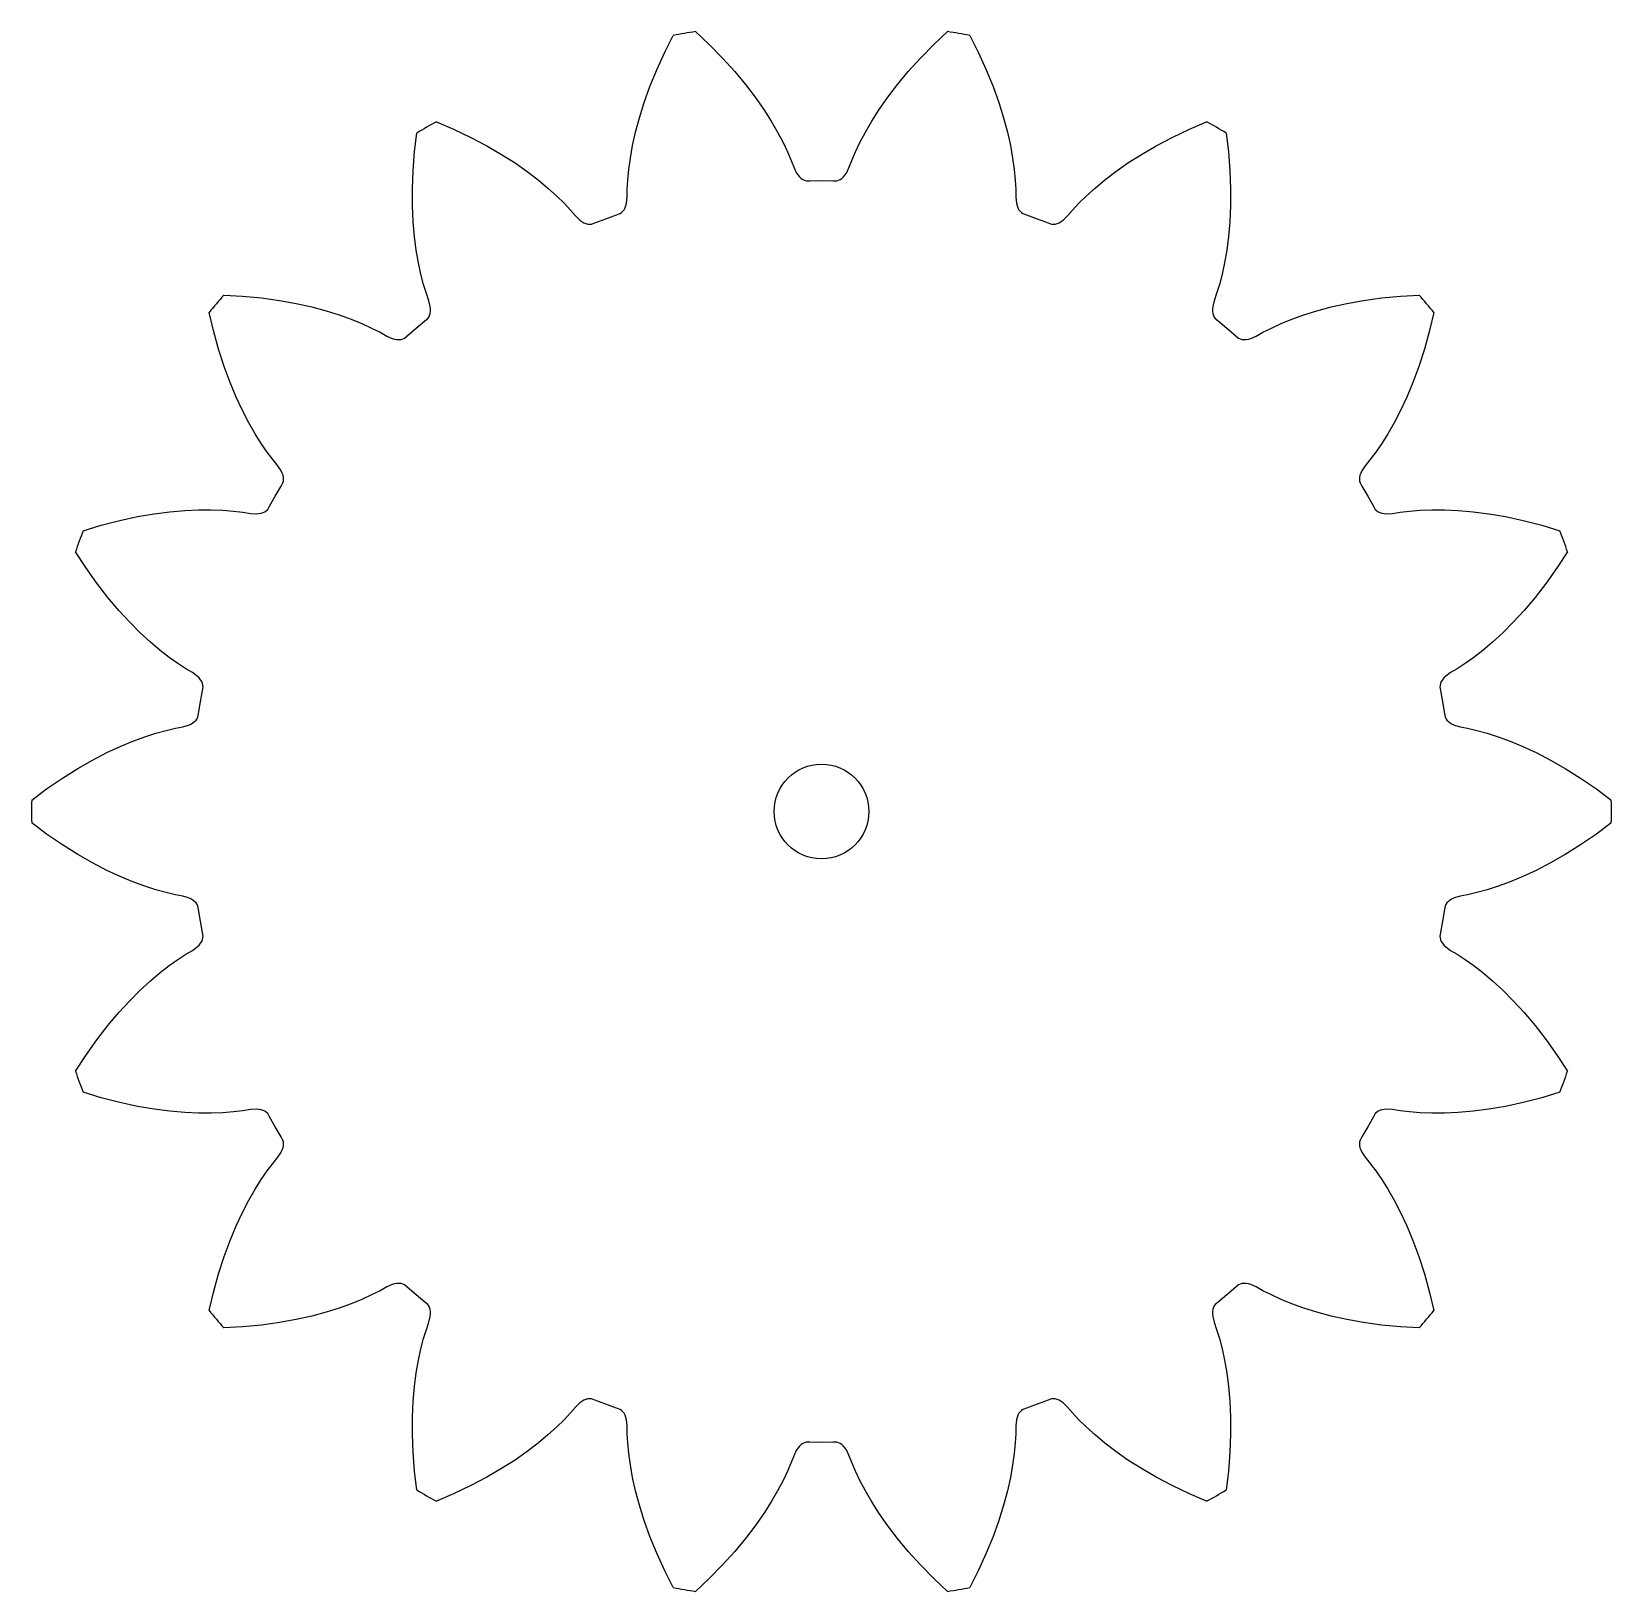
# Model space of a CAD drawing. Extents: x -33.3 to 33.3, y -32.9 to 32.9.
import ezdxf

# ---------------------------------------------------------------- set-up
doc = ezdxf.new("R2010")
doc.units = 0

msp = doc.modelspace()

# ---------------------------------------------------------------- linework, layer by layer
msp.add_circle((0, 0), 2)
msp.add_circle((0, 0), 2)
at = {"layer": 'layer0'}
for p, q in [((-6.617, 32.052), (-6.259, 32.757)), ((-5.322, 32.923), (-4.745, 32.382)), ((4.745, 32.382), (5.322, 32.923)), ((6.259, 32.757), (6.617, 32.052)), ((-6.954, 31.315), (-6.617, 32.052)), ((-4.745, 32.382), (-4.176, 31.804)), ((4.176, 31.804), (4.745, 32.382)), ((6.617, 32.052), (6.954, 31.315)), ((-4.176, 31.804), (-3.663, 31.238)), ((3.663, 31.238), (4.176, 31.804)), ((-7.242, 30.607), (-6.954, 31.315)), ((-3.663, 31.238), (-3.203, 30.685)), ((-3.203, 30.685), (-2.794, 30.15)), ((2.794, 30.15), (3.203, 30.685)), ((3.203, 30.685), (3.663, 31.238)), ((6.954, 31.315), (7.242, 30.607)), ((-7.485, 29.93), (-7.242, 30.607)), ((-2.794, 30.15), (-2.435, 29.636)), ((2.435, 29.636), (2.794, 30.15)), ((7.242, 30.607), (7.485, 29.93)), ((-7.686, 29.287), (-7.485, 29.93)), ((-2.435, 29.636), (-2.122, 29.146)), ((2.122, 29.146), (2.435, 29.636)), ((7.485, 29.93), (7.686, 29.287)), ((-16.261, 29.117), (-15.534, 28.806)), ((-15.534, 28.806), (-14.802, 28.458)), ((-7.975, 28.114), (-7.848, 28.681)), ((-7.848, 28.681), (-7.686, 29.287)), ((-2.122, 29.146), (-1.851, 28.681)), ((1.851, 28.681), (2.122, 29.146)), ((7.686, 29.287), (7.848, 28.681)), ((7.848, 28.681), (7.975, 28.114)), ((14.802, 28.458), (15.534, 28.806)), ((15.534, 28.806), (16.261, 29.117)), ((-17.18, 27.856), (-17.085, 28.641)), ((-14.802, 28.458), (-14.126, 28.101)), ((-14.126, 28.101), (-13.504, 27.739)), ((-8.07, 27.584), (-7.975, 28.114)), ((-1.851, 28.681), (-1.624, 28.248)), ((-1.624, 28.248), (-1.432, 27.844)), ((1.432, 27.844), (1.624, 28.248)), ((1.624, 28.248), (1.851, 28.681)), ((7.975, 28.114), (8.07, 27.584)), ((13.504, 27.739), (14.126, 28.101)), ((14.126, 28.101), (14.802, 28.458)), ((17.085, 28.641), (17.18, 27.856)), ((-17.245, 27.048), (-17.18, 27.856)), ((-13.504, 27.739), (-12.938, 27.376)), ((-12.938, 27.376), (-12.424, 27.016)), ((-8.136, 27.1), (-8.07, 27.584)), ((-1.432, 27.844), (-1.276, 27.477)), ((-1.276, 27.477), (-1.161, 27.175)), ((1.161, 27.175), (1.276, 27.477)), ((1.276, 27.477), (1.432, 27.844)), ((8.07, 27.584), (8.136, 27.1)), ((12.424, 27.016), (12.938, 27.376)), ((12.938, 27.376), (13.504, 27.739)), ((17.18, 27.856), (17.245, 27.048)), ((-17.274, 26.284), (-17.245, 27.048)), ((-12.424, 27.016), (-11.962, 26.662)), ((-8.178, 26.655), (-8.136, 27.1)), ((-1.161, 27.175), (-1.049, 26.951)), ((-1.049, 26.951), (-0.988, 26.861)), ((-0.988, 26.861), (-0.924, 26.785)), ((-0.924, 26.785), (-0.857, 26.724)), ((-0.857, 26.724), (-0.788, 26.677)), ((0.788, 26.677), (0.857, 26.724)), ((0.857, 26.724), (0.924, 26.785)), ((0.924, 26.785), (0.988, 26.861)), ((0.988, 26.861), (1.049, 26.951)), ((1.049, 26.951), (1.161, 27.175)), ((8.136, 27.1), (8.178, 26.655)), ((11.962, 26.662), (12.424, 27.016)), ((17.245, 27.048), (17.274, 26.284)), ((-17.271, 25.565), (-17.274, 26.284)), ((-11.962, 26.662), (-11.549, 26.318)), ((-11.549, 26.318), (-11.187, 25.989)), ((-8.204, 25.933), (-8.198, 26.256)), ((-8.198, 26.256), (-8.178, 26.655)), ((-0.788, 26.677), (-0.718, 26.645)), ((-0.718, 26.645), (-0.647, 26.627)), ((-0.647, 26.627), (-0.487, 26.626)), ((-0.487, 26.626), (0, 26.63)), ((0, 26.63), (0.487, 26.626)), ((0.487, 26.626), (0.647, 26.627)), ((0.647, 26.627), (0.718, 26.645)), ((0.718, 26.645), (0.788, 26.677)), ((8.178, 26.655), (8.198, 26.256)), ((8.198, 26.256), (8.204, 25.933)), ((11.187, 25.989), (11.549, 26.318)), ((11.549, 26.318), (11.962, 26.662)), ((17.274, 26.284), (17.271, 25.565)), ((-17.24, 24.892), (-17.271, 25.565)), ((-11.187, 25.989), (-10.869, 25.675)), ((-10.869, 25.675), (-10.597, 25.383)), ((-10.597, 25.383), (-10.385, 25.139)), ((-8.383, 25.338), (-8.335, 25.405)), ((-8.335, 25.405), (-8.293, 25.486)), ((-8.293, 25.486), (-8.259, 25.579)), ((-8.259, 25.579), (-8.232, 25.685)), ((-8.232, 25.685), (-8.204, 25.933)), ((8.204, 25.933), (8.232, 25.685)), ((8.232, 25.685), (8.259, 25.579)), ((8.259, 25.579), (8.293, 25.486)), ((8.293, 25.486), (8.335, 25.405)), ((8.335, 25.405), (8.383, 25.338)), ((10.385, 25.139), (10.597, 25.383)), ((10.597, 25.383), (10.869, 25.675)), ((10.869, 25.675), (11.187, 25.989)), ((17.271, 25.565), (17.24, 24.892)), ((-17.184, 24.267), (-17.24, 24.892)), ((-10.385, 25.139), (-10.204, 24.967)), ((-10.204, 24.967), (-10.115, 24.903)), ((-10.115, 24.903), (-10.029, 24.854)), ((-10.029, 24.854), (-9.945, 24.819)), ((-9.945, 24.819), (-9.865, 24.798)), ((-9.865, 24.798), (-9.788, 24.792)), ((-9.788, 24.792), (-9.715, 24.8)), ((-9.715, 24.8), (-9.564, 24.853)), ((-9.564, 24.853), (-9.108, 25.024)), ((-9.108, 25.024), (-8.649, 25.187)), ((-8.649, 25.187), (-8.499, 25.243)), ((-8.499, 25.243), (-8.438, 25.283)), ((-8.438, 25.283), (-8.383, 25.338)), ((8.383, 25.338), (8.438, 25.283)), ((8.438, 25.283), (8.499, 25.243)), ((8.499, 25.243), (8.649, 25.187)), ((8.649, 25.187), (9.108, 25.024)), ((9.108, 25.024), (9.564, 24.853)), ((9.564, 24.853), (9.715, 24.8)), ((9.715, 24.8), (9.788, 24.792)), ((9.788, 24.792), (9.865, 24.798)), ((9.865, 24.798), (9.945, 24.819)), ((9.945, 24.819), (10.029, 24.854)), ((10.029, 24.854), (10.115, 24.903)), ((10.115, 24.903), (10.204, 24.967)), ((10.204, 24.967), (10.385, 25.139)), ((17.24, 24.892), (17.184, 24.267)), ((-17.109, 23.691), (-17.184, 24.267)), ((17.184, 24.267), (17.109, 23.691)), ((-17.017, 23.161), (-17.109, 23.691)), ((17.109, 23.691), (17.017, 23.161)), ((-16.914, 22.683), (-17.017, 23.161)), ((-16.801, 22.25), (-16.914, 22.683)), ((16.914, 22.683), (16.801, 22.25)), ((17.017, 23.161), (16.914, 22.683)), ((-16.684, 21.869), (-16.801, 22.25)), ((16.801, 22.25), (16.684, 21.869)), ((-25.239, 21.799), (-24.449, 21.756)), ((-24.449, 21.756), (-23.642, 21.679)), ((-23.642, 21.679), (-22.885, 21.575)), ((-22.885, 21.575), (-22.177, 21.447)), ((-22.177, 21.447), (-21.521, 21.3)), ((-16.579, 21.563), (-16.684, 21.869)), ((-16.52, 21.32), (-16.579, 21.563)), ((16.579, 21.563), (16.52, 21.32)), ((16.684, 21.869), (16.579, 21.563)), ((21.521, 21.3), (22.177, 21.447)), ((22.177, 21.447), (22.885, 21.575)), ((22.885, 21.575), (23.642, 21.679)), ((23.642, 21.679), (24.449, 21.756)), ((24.449, 21.756), (25.239, 21.799)), ((-25.671, 20.3), (-25.851, 21.07)), ((-21.521, 21.3), (-20.915, 21.137)), ((-20.915, 21.137), (-20.36, 20.963)), ((-20.36, 20.963), (-19.854, 20.781)), ((-19.854, 20.781), (-19.401, 20.596)), ((-17.117, 20.4), (-16.741, 20.71)), ((-16.741, 20.71), (-16.62, 20.813)), ((-16.62, 20.813), (-16.577, 20.872)), ((-16.577, 20.872), (-16.544, 20.942)), ((-16.544, 20.942), (-16.521, 21.022)), ((-16.521, 21.022), (-16.51, 21.112)), ((-16.509, 21.212), (-16.52, 21.32)), ((-16.51, 21.112), (-16.509, 21.212)), ((16.52, 21.32), (16.509, 21.212)), ((16.509, 21.212), (16.51, 21.112)), ((16.51, 21.112), (16.521, 21.022)), ((16.521, 21.022), (16.544, 20.942)), ((16.544, 20.942), (16.577, 20.872)), ((16.577, 20.872), (16.62, 20.813)), ((16.62, 20.813), (16.741, 20.71)), ((16.741, 20.71), (17.117, 20.4)), ((19.401, 20.596), (19.854, 20.781)), ((19.854, 20.781), (20.36, 20.963)), ((20.36, 20.963), (20.915, 21.137)), ((20.915, 21.137), (21.521, 21.3)), ((25.851, 21.07), (25.671, 20.3)), ((-25.456, 19.519), (-25.671, 20.3)), ((-19.401, 20.596), (-18.995, 20.409)), ((-18.995, 20.409), (-18.639, 20.228)), ((-18.639, 20.228), (-18.357, 20.071)), ((-18.357, 20.071), (-18.128, 19.971)), ((-17.611, 19.981), (-17.488, 20.083)), ((-17.488, 20.083), (-17.117, 20.4)), ((17.117, 20.4), (17.488, 20.083)), ((17.488, 20.083), (17.611, 19.981)), ((18.128, 19.971), (18.357, 20.071)), ((18.357, 20.071), (18.639, 20.228)), ((18.639, 20.228), (18.995, 20.409)), ((18.995, 20.409), (19.401, 20.596)), ((25.671, 20.3), (25.456, 19.519)), ((-25.221, 18.791), (-25.456, 19.519)), ((-18.128, 19.971), (-18.023, 19.942)), ((-18.023, 19.942), (-17.925, 19.925)), ((-17.925, 19.925), (-17.834, 19.921)), ((-17.834, 19.921), (-17.751, 19.929)), ((-17.751, 19.929), (-17.677, 19.949)), ((-17.677, 19.949), (-17.611, 19.981)), ((17.611, 19.981), (17.677, 19.949)), ((17.677, 19.949), (17.751, 19.929)), ((17.751, 19.929), (17.834, 19.921)), ((17.834, 19.921), (17.925, 19.925)), ((17.925, 19.925), (18.023, 19.942)), ((18.023, 19.942), (18.128, 19.971)), ((25.456, 19.519), (25.221, 18.791)), ((-24.973, 18.116), (-25.221, 18.791)), ((25.221, 18.791), (24.973, 18.116)), ((-24.714, 17.495), (-24.973, 18.116)), ((24.973, 18.116), (24.714, 17.495)), ((-24.448, 16.926), (-24.714, 17.495)), ((24.714, 17.495), (24.448, 16.926)), ((-24.18, 16.41), (-24.448, 16.926)), ((24.448, 16.926), (24.18, 16.41)), ((-23.913, 15.944), (-24.18, 16.41)), ((24.18, 16.41), (23.913, 15.944)), ((-23.652, 15.53), (-23.913, 15.944)), ((-23.398, 15.162), (-23.652, 15.53)), ((23.652, 15.53), (23.398, 15.162)), ((23.913, 15.944), (23.652, 15.53)), ((-23.157, 14.844), (-23.398, 15.162)), ((-22.954, 14.592), (-23.157, 14.844)), ((23.157, 14.844), (22.954, 14.592)), ((23.398, 15.162), (23.157, 14.844)), ((-22.816, 14.384), (-22.954, 14.592)), ((-22.768, 14.286), (-22.816, 14.384)), ((-22.735, 14.192), (-22.768, 14.286)), ((-22.715, 14.104), (-22.735, 14.192)), ((-22.716, 13.944), (-22.709, 14.021)), ((-22.709, 14.021), (-22.715, 14.104)), ((22.715, 14.104), (22.709, 14.021)), ((22.709, 14.021), (22.716, 13.944)), ((22.735, 14.192), (22.715, 14.104)), ((22.768, 14.286), (22.735, 14.192)), ((22.816, 14.384), (22.768, 14.286)), ((22.954, 14.592), (22.816, 14.384)), ((-23.062, 13.315), (-22.815, 13.735)), ((-22.815, 13.735), (-22.736, 13.874)), ((-22.736, 13.874), (-22.716, 13.944)), ((22.716, 13.944), (22.736, 13.874)), ((22.736, 13.874), (22.815, 13.735)), ((22.815, 13.735), (23.062, 13.315)), ((-27.508, 12.655), (-26.883, 12.709)), ((-26.883, 12.709), (-26.302, 12.735)), ((-26.302, 12.735), (-25.764, 12.737)), ((-25.764, 12.737), (-25.275, 12.718)), ((-25.275, 12.718), (-24.83, 12.682)), ((-24.83, 12.682), (-24.434, 12.633)), ((-23.497, 12.656), (-23.434, 12.7)), ((-23.434, 12.7), (-23.383, 12.753)), ((-23.383, 12.753), (-23.302, 12.891)), ((-23.302, 12.891), (-23.062, 13.315)), ((23.062, 13.315), (23.302, 12.891)), ((23.302, 12.891), (23.383, 12.753)), ((23.383, 12.753), (23.434, 12.7)), ((23.434, 12.7), (23.497, 12.656)), ((24.434, 12.633), (24.83, 12.682)), ((24.83, 12.682), (25.275, 12.718)), ((25.275, 12.718), (25.764, 12.737)), ((25.764, 12.737), (26.302, 12.735)), ((26.302, 12.735), (26.883, 12.709)), ((26.883, 12.709), (27.508, 12.655)), ((-31.173, 11.852), (-30.416, 12.082)), ((-30.416, 12.082), (-29.631, 12.286)), ((-29.631, 12.286), (-28.884, 12.447)), ((-28.884, 12.447), (-28.175, 12.569)), ((-28.175, 12.569), (-27.508, 12.655)), ((-24.434, 12.633), (-24.114, 12.582)), ((-24.114, 12.582), (-23.865, 12.567)), ((-23.865, 12.567), (-23.756, 12.575)), ((-23.756, 12.575), (-23.658, 12.593)), ((-23.658, 12.593), (-23.572, 12.62)), ((-23.572, 12.62), (-23.497, 12.656)), ((23.497, 12.656), (23.572, 12.62)), ((23.572, 12.62), (23.658, 12.593)), ((23.658, 12.593), (23.756, 12.575)), ((23.756, 12.575), (23.865, 12.567)), ((23.865, 12.567), (24.114, 12.582)), ((24.114, 12.582), (24.434, 12.633)), ((27.508, 12.655), (28.175, 12.569)), ((28.175, 12.569), (28.884, 12.447)), ((28.884, 12.447), (29.631, 12.286)), ((29.631, 12.286), (30.416, 12.082)), ((30.416, 12.082), (31.173, 11.852)), ((-31.066, 10.296), (-31.498, 10.958)), ((31.498, 10.958), (31.066, 10.296)), ((-30.596, 9.635), (-31.066, 10.296)), ((31.066, 10.296), (30.596, 9.635)), ((-30.127, 9.031), (-30.596, 9.635)), ((30.596, 9.635), (30.127, 9.031)), ((-29.663, 8.482), (-30.127, 9.031)), ((30.127, 9.031), (29.663, 8.482)), ((-29.207, 7.987), (-29.663, 8.482)), ((29.663, 8.482), (29.207, 7.987)), ((-28.763, 7.544), (-29.207, 7.987)), ((-28.335, 7.151), (-28.763, 7.544)), ((28.763, 7.544), (28.335, 7.151)), ((29.207, 7.987), (28.763, 7.544)), ((-27.923, 6.803), (-28.335, 7.151)), ((-27.537, 6.504), (-27.923, 6.803)), ((27.923, 6.803), (27.537, 6.504)), ((28.335, 7.151), (27.923, 6.803)), ((-27.173, 6.245), (-27.537, 6.504)), ((-26.838, 6.028), (-27.173, 6.245)), ((-26.56, 5.862), (-26.838, 6.028)), ((26.838, 6.028), (26.56, 5.862)), ((27.173, 6.245), (26.838, 6.028)), ((27.537, 6.504), (27.173, 6.245)), ((-26.36, 5.713), (-26.56, 5.862)), ((-26.281, 5.637), (-26.36, 5.713)), ((-26.218, 5.561), (-26.281, 5.637)), ((-26.169, 5.484), (-26.218, 5.561)), ((-26.135, 5.408), (-26.169, 5.484)), ((-26.115, 5.334), (-26.135, 5.408)), ((26.135, 5.408), (26.115, 5.334)), ((26.169, 5.484), (26.135, 5.408)), ((26.218, 5.561), (26.169, 5.484)), ((26.281, 5.637), (26.218, 5.561)), ((26.36, 5.713), (26.281, 5.637)), ((26.56, 5.862), (26.36, 5.713)), ((-26.225, 4.624), (-26.136, 5.103)), ((-26.136, 5.103), (-26.11, 5.261)), ((-26.11, 5.261), (-26.115, 5.334)), ((26.115, 5.334), (26.11, 5.261)), ((26.11, 5.261), (26.136, 5.103)), ((26.136, 5.103), (26.225, 4.624)), ((-26.335, 3.986), (-26.306, 4.144)), ((-26.306, 4.144), (-26.225, 4.624)), ((26.225, 4.624), (26.306, 4.144)), ((26.306, 4.144), (26.335, 3.986)), ((-28.101, 3.306), (-27.67, 3.425)), ((-27.67, 3.425), (-27.281, 3.514)), ((-27.281, 3.514), (-26.963, 3.576)), ((-26.963, 3.576), (-26.724, 3.647)), ((-26.724, 3.647), (-26.624, 3.691)), ((-26.624, 3.691), (-26.539, 3.742)), ((-26.539, 3.742), (-26.466, 3.797)), ((-26.466, 3.797), (-26.408, 3.856)), ((-26.408, 3.856), (-26.364, 3.92)), ((-26.364, 3.92), (-26.335, 3.986)), ((26.335, 3.986), (26.364, 3.92)), ((26.364, 3.92), (26.408, 3.856)), ((26.408, 3.856), (26.466, 3.797)), ((26.466, 3.797), (26.539, 3.742)), ((26.539, 3.742), (26.624, 3.691)), ((26.624, 3.691), (26.724, 3.647)), ((26.724, 3.647), (26.963, 3.576)), ((26.963, 3.576), (27.281, 3.514)), ((27.281, 3.514), (27.67, 3.425)), ((27.67, 3.425), (28.101, 3.306)), ((-30.177, 2.484), (-29.608, 2.749)), ((-29.608, 2.749), (-29.072, 2.972)), ((-29.072, 2.972), (-28.566, 3.157)), ((-28.566, 3.157), (-28.101, 3.306)), ((28.101, 3.306), (28.566, 3.157)), ((28.566, 3.157), (29.072, 2.972)), ((29.072, 2.972), (29.608, 2.749)), ((29.608, 2.749), (30.177, 2.484)), ((-31.399, 1.817), (-30.775, 2.174)), ((-30.775, 2.174), (-30.177, 2.484)), ((30.177, 2.484), (30.775, 2.174)), ((30.775, 2.174), (31.399, 1.817)), ((-32.714, 0.951), (-32.046, 1.41)), ((-32.046, 1.41), (-31.399, 1.817)), ((31.399, 1.817), (32.046, 1.41)), ((32.046, 1.41), (32.714, 0.951)), ((-33.347, 0.476), (-32.714, 0.951)), ((32.714, 0.951), (33.347, 0.476)), ((-32.714, -0.951), (-33.347, -0.476)), ((33.347, -0.476), (32.714, -0.951)), ((-32.046, -1.41), (-32.714, -0.951)), ((32.714, -0.951), (32.046, -1.41)), ((-31.399, -1.817), (-32.046, -1.41)), ((-30.775, -2.174), (-31.399, -1.817)), ((31.399, -1.817), (30.775, -2.174)), ((32.046, -1.41), (31.399, -1.817)), ((-30.177, -2.484), (-30.775, -2.174)), ((-29.608, -2.749), (-30.177, -2.484)), ((30.177, -2.484), (29.608, -2.749)), ((30.775, -2.174), (30.177, -2.484)), ((-29.072, -2.972), (-29.608, -2.749)), ((-28.566, -3.157), (-29.072, -2.972)), ((-28.101, -3.306), (-28.566, -3.157)), ((-27.67, -3.425), (-28.101, -3.306)), ((28.101, -3.306), (27.67, -3.425)), ((28.566, -3.157), (28.101, -3.306)), ((29.072, -2.972), (28.566, -3.157)), ((29.608, -2.749), (29.072, -2.972)), ((-27.281, -3.514), (-27.67, -3.425)), ((-26.963, -3.576), (-27.281, -3.514)), ((-26.724, -3.647), (-26.963, -3.576)), ((-26.624, -3.691), (-26.724, -3.647)), ((-26.539, -3.742), (-26.624, -3.691)), ((-26.466, -3.797), (-26.539, -3.742)), ((-26.408, -3.856), (-26.466, -3.797)), ((-26.364, -3.92), (-26.408, -3.856)), ((-26.335, -3.986), (-26.364, -3.92)), ((-26.306, -4.144), (-26.335, -3.986)), ((26.335, -3.986), (26.306, -4.144)), ((26.364, -3.92), (26.335, -3.986)), ((26.408, -3.856), (26.364, -3.92)), ((26.466, -3.797), (26.408, -3.856)), ((26.539, -3.742), (26.466, -3.797)), ((26.624, -3.691), (26.539, -3.742)), ((26.724, -3.647), (26.624, -3.691)), ((26.963, -3.576), (26.724, -3.647)), ((27.281, -3.514), (26.963, -3.576)), ((27.67, -3.425), (27.281, -3.514)), ((-26.225, -4.624), (-26.306, -4.144)), ((-26.136, -5.103), (-26.225, -4.624)), ((26.225, -4.624), (26.136, -5.103)), ((26.306, -4.144), (26.225, -4.624)), ((-26.11, -5.261), (-26.136, -5.103)), ((-26.135, -5.408), (-26.115, -5.334)), ((-26.115, -5.334), (-26.11, -5.261)), ((26.136, -5.103), (26.11, -5.261)), ((26.11, -5.261), (26.115, -5.334)), ((26.115, -5.334), (26.135, -5.408)), ((-26.838, -6.028), (-26.56, -5.862)), ((-26.56, -5.862), (-26.36, -5.713)), ((-26.36, -5.713), (-26.281, -5.637)), ((-26.281, -5.637), (-26.218, -5.561)), ((-26.218, -5.561), (-26.169, -5.484)), ((-26.169, -5.484), (-26.135, -5.408)), ((26.135, -5.408), (26.169, -5.484)), ((26.169, -5.484), (26.218, -5.561)), ((26.218, -5.561), (26.281, -5.637)), ((26.281, -5.637), (26.36, -5.713)), ((26.36, -5.713), (26.56, -5.862)), ((26.56, -5.862), (26.838, -6.028)), ((-27.923, -6.803), (-27.537, -6.504)), ((-27.537, -6.504), (-27.173, -6.245)), ((-27.173, -6.245), (-26.838, -6.028)), ((26.838, -6.028), (27.173, -6.245)), ((27.173, -6.245), (27.537, -6.504)), ((27.537, -6.504), (27.923, -6.803)), ((-28.763, -7.544), (-28.335, -7.151)), ((-28.335, -7.151), (-27.923, -6.803)), ((27.923, -6.803), (28.335, -7.151)), ((28.335, -7.151), (28.763, -7.544)), ((-29.663, -8.482), (-29.207, -7.987)), ((-29.207, -7.987), (-28.763, -7.544)), ((28.763, -7.544), (29.207, -7.987)), ((29.207, -7.987), (29.663, -8.482)), ((-30.127, -9.031), (-29.663, -8.482)), ((29.663, -8.482), (30.127, -9.031)), ((-30.596, -9.635), (-30.127, -9.031)), ((30.127, -9.031), (30.596, -9.635)), ((-31.066, -10.296), (-30.596, -9.635)), ((30.596, -9.635), (31.066, -10.296)), ((-31.498, -10.958), (-31.066, -10.296)), ((31.066, -10.296), (31.498, -10.958)), ((-30.416, -12.082), (-31.173, -11.852)), ((31.173, -11.852), (30.416, -12.082)), ((-29.631, -12.286), (-30.416, -12.082)), ((-28.884, -12.447), (-29.631, -12.286)), ((-28.175, -12.569), (-28.884, -12.447)), ((-27.508, -12.655), (-28.175, -12.569)), ((-26.883, -12.709), (-27.508, -12.655)), ((-24.434, -12.633), (-24.83, -12.682)), ((-24.114, -12.582), (-24.434, -12.633)), ((-23.865, -12.567), (-24.114, -12.582)), ((-23.756, -12.575), (-23.865, -12.567)), ((-23.658, -12.593), (-23.756, -12.575)), ((-23.572, -12.62), (-23.658, -12.593)), ((-23.497, -12.656), (-23.572, -12.62)), ((-23.434, -12.7), (-23.497, -12.656)), ((23.497, -12.656), (23.434, -12.7)), ((23.572, -12.62), (23.497, -12.656)), ((23.658, -12.593), (23.572, -12.62)), ((23.756, -12.575), (23.658, -12.593)), ((23.865, -12.567), (23.756, -12.575)), ((24.114, -12.582), (23.865, -12.567)), ((24.434, -12.633), (24.114, -12.582)), ((24.83, -12.682), (24.434, -12.633)), ((27.508, -12.655), (26.883, -12.709)), ((28.175, -12.569), (27.508, -12.655)), ((28.884, -12.447), (28.175, -12.569)), ((29.631, -12.286), (28.884, -12.447)), ((30.416, -12.082), (29.631, -12.286)), ((-26.302, -12.735), (-26.883, -12.709)), ((-25.764, -12.737), (-26.302, -12.735)), ((-25.275, -12.718), (-25.764, -12.737)), ((-24.83, -12.682), (-25.275, -12.718)), ((-23.383, -12.753), (-23.434, -12.7)), ((-23.302, -12.891), (-23.383, -12.753)), ((-23.062, -13.315), (-23.302, -12.891)), ((-22.815, -13.735), (-23.062, -13.315)), ((23.062, -13.315), (22.815, -13.735)), ((23.302, -12.891), (23.062, -13.315)), ((23.383, -12.753), (23.302, -12.891)), ((23.434, -12.7), (23.383, -12.753)), ((25.275, -12.718), (24.83, -12.682)), ((25.764, -12.737), (25.275, -12.718)), ((26.302, -12.735), (25.764, -12.737)), ((26.883, -12.709), (26.302, -12.735)), ((-22.736, -13.874), (-22.815, -13.735)), ((-22.716, -13.944), (-22.736, -13.874)), ((-22.709, -14.021), (-22.716, -13.944)), ((22.716, -13.944), (22.709, -14.021)), ((22.736, -13.874), (22.716, -13.944)), ((22.815, -13.735), (22.736, -13.874)), ((-23.157, -14.844), (-22.954, -14.592)), ((-22.954, -14.592), (-22.816, -14.384)), ((-22.816, -14.384), (-22.768, -14.286)), ((-22.768, -14.286), (-22.735, -14.192)), ((-22.735, -14.192), (-22.715, -14.104)), ((-22.715, -14.104), (-22.709, -14.021)), ((22.709, -14.021), (22.715, -14.104)), ((22.715, -14.104), (22.735, -14.192)), ((22.735, -14.192), (22.768, -14.286)), ((22.768, -14.286), (22.816, -14.384)), ((22.816, -14.384), (22.954, -14.592)), ((22.954, -14.592), (23.157, -14.844)), ((-23.652, -15.53), (-23.398, -15.162)), ((-23.398, -15.162), (-23.157, -14.844)), ((23.157, -14.844), (23.398, -15.162)), ((23.398, -15.162), (23.652, -15.53)), ((-24.18, -16.41), (-23.913, -15.944)), ((-23.913, -15.944), (-23.652, -15.53)), ((23.652, -15.53), (23.913, -15.944)), ((23.913, -15.944), (24.18, -16.41)), ((-24.448, -16.926), (-24.18, -16.41)), ((24.18, -16.41), (24.448, -16.926)), ((-24.714, -17.495), (-24.448, -16.926)), ((24.448, -16.926), (24.714, -17.495)), ((-24.973, -18.116), (-24.714, -17.495)), ((24.714, -17.495), (24.973, -18.116)), ((-25.221, -18.791), (-24.973, -18.116)), ((24.973, -18.116), (25.221, -18.791)), ((-25.456, -19.519), (-25.221, -18.791)), ((25.221, -18.791), (25.456, -19.519)), ((-25.671, -20.3), (-25.456, -19.519)), ((-18.128, -19.971), (-18.357, -20.071)), ((-18.023, -19.942), (-18.128, -19.971)), ((-17.925, -19.925), (-18.023, -19.942)), ((-17.834, -19.921), (-17.925, -19.925)), ((-17.751, -19.929), (-17.834, -19.921)), ((-17.677, -19.949), (-17.751, -19.929)), ((-17.611, -19.981), (-17.677, -19.949)), ((-17.488, -20.083), (-17.611, -19.981)), ((17.611, -19.981), (17.488, -20.083)), ((17.677, -19.949), (17.611, -19.981)), ((17.751, -19.929), (17.677, -19.949)), ((17.834, -19.921), (17.751, -19.929)), ((17.925, -19.925), (17.834, -19.921)), ((18.023, -19.942), (17.925, -19.925)), ((18.128, -19.971), (18.023, -19.942)), ((18.357, -20.071), (18.128, -19.971)), ((25.456, -19.519), (25.671, -20.3)), ((-25.851, -21.07), (-25.671, -20.3)), ((-19.401, -20.596), (-19.854, -20.781)), ((-18.995, -20.409), (-19.401, -20.596)), ((-18.639, -20.228), (-18.995, -20.409)), ((-18.357, -20.071), (-18.639, -20.228)), ((-17.117, -20.4), (-17.488, -20.083)), ((-16.741, -20.71), (-17.117, -20.4)), ((17.117, -20.4), (16.741, -20.71)), ((17.488, -20.083), (17.117, -20.4)), ((18.639, -20.228), (18.357, -20.071)), ((18.995, -20.409), (18.639, -20.228)), ((19.401, -20.596), (18.995, -20.409)), ((19.854, -20.781), (19.401, -20.596)), ((25.671, -20.3), (25.851, -21.07)), ((-21.521, -21.3), (-22.177, -21.447)), ((-20.915, -21.137), (-21.521, -21.3)), ((-20.36, -20.963), (-20.915, -21.137)), ((-19.854, -20.781), (-20.36, -20.963)), ((-16.62, -20.813), (-16.741, -20.71)), ((-16.577, -20.872), (-16.62, -20.813)), ((-16.579, -21.563), (-16.52, -21.32)), ((-16.544, -20.942), (-16.577, -20.872)), ((-16.521, -21.022), (-16.544, -20.942)), ((-16.51, -21.112), (-16.521, -21.022)), ((-16.52, -21.32), (-16.509, -21.212)), ((-16.509, -21.212), (-16.51, -21.112)), ((16.51, -21.112), (16.509, -21.212)), ((16.509, -21.212), (16.52, -21.32)), ((16.521, -21.022), (16.51, -21.112)), ((16.52, -21.32), (16.579, -21.563)), ((16.544, -20.942), (16.521, -21.022)), ((16.577, -20.872), (16.544, -20.942)), ((16.62, -20.813), (16.577, -20.872)), ((16.741, -20.71), (16.62, -20.813)), ((20.36, -20.963), (19.854, -20.781)), ((20.915, -21.137), (20.36, -20.963)), ((21.521, -21.3), (20.915, -21.137)), ((22.177, -21.447), (21.521, -21.3)), ((-24.449, -21.756), (-25.239, -21.799)), ((-23.642, -21.679), (-24.449, -21.756)), ((-22.885, -21.575), (-23.642, -21.679)), ((-22.177, -21.447), (-22.885, -21.575)), ((-16.801, -22.25), (-16.684, -21.869)), ((-16.684, -21.869), (-16.579, -21.563)), ((16.579, -21.563), (16.684, -21.869)), ((16.684, -21.869), (16.801, -22.25)), ((22.885, -21.575), (22.177, -21.447)), ((23.642, -21.679), (22.885, -21.575)), ((24.449, -21.756), (23.642, -21.679)), ((25.239, -21.799), (24.449, -21.756)), ((-16.914, -22.683), (-16.801, -22.25)), ((16.801, -22.25), (16.914, -22.683)), ((-17.109, -23.691), (-17.017, -23.161)), ((-17.017, -23.161), (-16.914, -22.683)), ((16.914, -22.683), (17.017, -23.161)), ((17.017, -23.161), (17.109, -23.691)), ((-17.184, -24.267), (-17.109, -23.691)), ((17.109, -23.691), (17.184, -24.267)), ((-17.24, -24.892), (-17.184, -24.267)), ((17.184, -24.267), (17.24, -24.892)), ((-17.271, -25.565), (-17.24, -24.892)), ((-10.385, -25.139), (-10.597, -25.383)), ((-10.204, -24.967), (-10.385, -25.139)), ((-10.115, -24.903), (-10.204, -24.967)), ((-10.029, -24.854), (-10.115, -24.903)), ((-9.945, -24.819), (-10.029, -24.854)), ((-9.865, -24.798), (-9.945, -24.819)), ((-9.788, -24.792), (-9.865, -24.798)), ((-9.715, -24.8), (-9.788, -24.792)), ((-9.564, -24.853), (-9.715, -24.8)), ((-9.108, -25.024), (-9.564, -24.853)), ((-8.649, -25.187), (-9.108, -25.024)), ((-8.499, -25.243), (-8.649, -25.187)), ((-8.438, -25.283), (-8.499, -25.243)), ((-8.383, -25.338), (-8.438, -25.283)), ((-8.335, -25.405), (-8.383, -25.338)), ((8.383, -25.338), (8.335, -25.405)), ((8.438, -25.283), (8.383, -25.338)), ((8.499, -25.243), (8.438, -25.283)), ((8.649, -25.187), (8.499, -25.243)), ((9.108, -25.024), (8.649, -25.187)), ((9.564, -24.853), (9.108, -25.024)), ((9.715, -24.8), (9.564, -24.853)), ((9.788, -24.792), (9.715, -24.8)), ((9.865, -24.798), (9.788, -24.792)), ((9.945, -24.819), (9.865, -24.798)), ((10.029, -24.854), (9.945, -24.819)), ((10.115, -24.903), (10.029, -24.854)), ((10.204, -24.967), (10.115, -24.903)), ((10.385, -25.139), (10.204, -24.967)), ((10.597, -25.383), (10.385, -25.139)), ((17.24, -24.892), (17.271, -25.565)), ((-17.274, -26.284), (-17.271, -25.565)), ((-11.187, -25.989), (-11.549, -26.318)), ((-10.869, -25.675), (-11.187, -25.989)), ((-10.597, -25.383), (-10.869, -25.675)), ((-8.293, -25.486), (-8.335, -25.405)), ((-8.259, -25.579), (-8.293, -25.486)), ((-8.232, -25.685), (-8.259, -25.579)), ((-8.204, -25.933), (-8.232, -25.685)), ((-8.198, -26.256), (-8.204, -25.933)), ((8.204, -25.933), (8.198, -26.256)), ((8.232, -25.685), (8.204, -25.933)), ((8.259, -25.579), (8.232, -25.685)), ((8.293, -25.486), (8.259, -25.579)), ((8.335, -25.405), (8.293, -25.486)), ((10.869, -25.675), (10.597, -25.383)), ((11.187, -25.989), (10.869, -25.675)), ((11.549, -26.318), (11.187, -25.989)), ((17.271, -25.565), (17.274, -26.284)), ((-17.245, -27.048), (-17.274, -26.284)), ((-11.962, -26.662), (-12.424, -27.016)), ((-11.549, -26.318), (-11.962, -26.662)), ((-8.178, -26.655), (-8.198, -26.256)), ((-8.136, -27.1), (-8.178, -26.655)), ((-0.788, -26.677), (-0.857, -26.724)), ((-0.718, -26.645), (-0.788, -26.677)), ((-0.647, -26.627), (-0.718, -26.645)), ((-0.487, -26.626), (-0.647, -26.627)), ((0, -26.63), (-0.487, -26.626)), ((0.487, -26.626), (0, -26.63)), ((0.647, -26.627), (0.487, -26.626)), ((0.718, -26.645), (0.647, -26.627)), ((0.788, -26.677), (0.718, -26.645)), ((0.857, -26.724), (0.788, -26.677)), ((8.178, -26.655), (8.136, -27.1)), ((8.198, -26.256), (8.178, -26.655)), ((11.962, -26.662), (11.549, -26.318)), ((12.424, -27.016), (11.962, -26.662)), ((17.274, -26.284), (17.245, -27.048)), ((-17.18, -27.856), (-17.245, -27.048)), ((-12.424, -27.016), (-12.938, -27.376)), ((-8.07, -27.584), (-8.136, -27.1)), ((-1.161, -27.175), (-1.276, -27.477)), ((-1.049, -26.951), (-1.161, -27.175)), ((-0.988, -26.861), (-1.049, -26.951)), ((-0.924, -26.785), (-0.988, -26.861)), ((-0.857, -26.724), (-0.924, -26.785)), ((0.924, -26.785), (0.857, -26.724)), ((0.988, -26.861), (0.924, -26.785)), ((1.049, -26.951), (0.988, -26.861)), ((1.161, -27.175), (1.049, -26.951)), ((1.276, -27.477), (1.161, -27.175)), ((8.136, -27.1), (8.07, -27.584)), ((12.938, -27.376), (12.424, -27.016)), ((17.245, -27.048), (17.18, -27.856)), ((-17.085, -28.641), (-17.18, -27.856)), ((-13.504, -27.739), (-14.126, -28.101)), ((-12.938, -27.376), (-13.504, -27.739)), ((-7.975, -28.114), (-8.07, -27.584)), ((-1.432, -27.844), (-1.624, -28.248)), ((-1.276, -27.477), (-1.432, -27.844)), ((1.432, -27.844), (1.276, -27.477)), ((1.624, -28.248), (1.432, -27.844)), ((8.07, -27.584), (7.975, -28.114)), ((13.504, -27.739), (12.938, -27.376)), ((14.126, -28.101), (13.504, -27.739)), ((17.18, -27.856), (17.085, -28.641)), ((-14.802, -28.458), (-15.534, -28.806)), ((-14.126, -28.101), (-14.802, -28.458)), ((-7.848, -28.681), (-7.975, -28.114)), ((-1.851, -28.681), (-2.122, -29.146)), ((-1.624, -28.248), (-1.851, -28.681)), ((1.851, -28.681), (1.624, -28.248)), ((2.122, -29.146), (1.851, -28.681)), ((7.975, -28.114), (7.848, -28.681)), ((14.802, -28.458), (14.126, -28.101)), ((15.534, -28.806), (14.802, -28.458)), ((-15.534, -28.806), (-16.261, -29.117)), ((-7.686, -29.287), (-7.848, -28.681)), ((-7.485, -29.93), (-7.686, -29.287)), ((-2.122, -29.146), (-2.435, -29.636)), ((2.435, -29.636), (2.122, -29.146)), ((7.686, -29.287), (7.485, -29.93)), ((7.848, -28.681), (7.686, -29.287)), ((16.261, -29.117), (15.534, -28.806)), ((-7.242, -30.607), (-7.485, -29.93)), ((-2.435, -29.636), (-2.794, -30.15)), ((2.794, -30.15), (2.435, -29.636)), ((7.485, -29.93), (7.242, -30.607)), ((-6.954, -31.315), (-7.242, -30.607)), ((-2.794, -30.15), (-3.203, -30.685)), ((3.203, -30.685), (2.794, -30.15)), ((7.242, -30.607), (6.954, -31.315)), ((-6.617, -32.052), (-6.954, -31.315)), ((-3.663, -31.238), (-4.176, -31.804)), ((-3.203, -30.685), (-3.663, -31.238)), ((3.663, -31.238), (3.203, -30.685)), ((4.176, -31.804), (3.663, -31.238)), ((6.954, -31.315), (6.617, -32.052)), ((-4.176, -31.804), (-4.745, -32.382)), ((4.745, -32.382), (4.176, -31.804)), ((-6.259, -32.757), (-6.617, -32.052)), ((-4.745, -32.382), (-5.322, -32.923)), ((5.322, -32.923), (4.745, -32.382)), ((6.617, -32.052), (6.259, -32.757))]:
    msp.add_line(p, q, dxfattribs=at)
for start, end in [(99.1824, 100.81759), (79.18241, 80.8176), (119.18241, 120.8176), (59.1824, 60.81759), (139.18241, 140.8176), (39.1824, 40.81759), (159.1824, 160.8176), (19.1824, 20.8176), (179.1824, 180.8176), (359.1824, 360.8176), (199.1824, 200.8176), (339.1824, 340.8176), (219.1824, 220.81759), (319.18241, 320.8176), (239.1824, 240.81759), (299.18241, 300.8176), (259.18241, 260.8176), (279.1824, 280.81759)]:
    msp.add_arc((0, 0), 33.35, start, end, dxfattribs=at)
at = {"layer": 'layer1'}
for p, q in [((-6.617, 32.052), (-6.259, 32.757)), ((-5.322, 32.923), (-4.745, 32.382)), ((4.745, 32.382), (5.322, 32.923)), ((6.259, 32.757), (6.617, 32.052)), ((-6.954, 31.315), (-6.617, 32.052)), ((-4.745, 32.382), (-4.176, 31.804)), ((4.176, 31.804), (4.745, 32.382)), ((6.617, 32.052), (6.954, 31.315)), ((-4.176, 31.804), (-3.663, 31.238)), ((3.663, 31.238), (4.176, 31.804)), ((-7.242, 30.607), (-6.954, 31.315)), ((-3.663, 31.238), (-3.203, 30.685)), ((-3.203, 30.685), (-2.794, 30.15)), ((2.794, 30.15), (3.203, 30.685)), ((3.203, 30.685), (3.663, 31.238)), ((6.954, 31.315), (7.242, 30.607)), ((-7.485, 29.93), (-7.242, 30.607)), ((-2.794, 30.15), (-2.435, 29.636)), ((2.435, 29.636), (2.794, 30.15)), ((7.242, 30.607), (7.485, 29.93)), ((-7.686, 29.287), (-7.485, 29.93)), ((-2.435, 29.636), (-2.122, 29.146)), ((2.122, 29.146), (2.435, 29.636)), ((7.485, 29.93), (7.686, 29.287)), ((-16.261, 29.117), (-15.534, 28.806)), ((-15.534, 28.806), (-14.802, 28.458)), ((-7.975, 28.114), (-7.848, 28.681)), ((-7.848, 28.681), (-7.686, 29.287)), ((-2.122, 29.146), (-1.851, 28.681)), ((1.851, 28.681), (2.122, 29.146)), ((7.686, 29.287), (7.848, 28.681)), ((7.848, 28.681), (7.975, 28.114)), ((14.802, 28.458), (15.534, 28.806)), ((15.534, 28.806), (16.261, 29.117)), ((-17.18, 27.856), (-17.085, 28.641)), ((-14.802, 28.458), (-14.126, 28.101)), ((-14.126, 28.101), (-13.504, 27.739)), ((-8.07, 27.584), (-7.975, 28.114)), ((-1.851, 28.681), (-1.624, 28.248)), ((-1.624, 28.248), (-1.432, 27.844)), ((1.432, 27.844), (1.624, 28.248)), ((1.624, 28.248), (1.851, 28.681)), ((7.975, 28.114), (8.07, 27.584)), ((13.504, 27.739), (14.126, 28.101)), ((14.126, 28.101), (14.802, 28.458)), ((17.085, 28.641), (17.18, 27.856)), ((-17.245, 27.048), (-17.18, 27.856)), ((-13.504, 27.739), (-12.938, 27.376)), ((-12.938, 27.376), (-12.424, 27.016)), ((-8.136, 27.1), (-8.07, 27.584)), ((-1.432, 27.844), (-1.276, 27.477)), ((-1.276, 27.477), (-1.161, 27.175)), ((1.161, 27.175), (1.276, 27.477)), ((1.276, 27.477), (1.432, 27.844)), ((8.07, 27.584), (8.136, 27.1)), ((12.424, 27.016), (12.938, 27.376)), ((12.938, 27.376), (13.504, 27.739)), ((17.18, 27.856), (17.245, 27.048)), ((-17.274, 26.284), (-17.245, 27.048)), ((-12.424, 27.016), (-11.962, 26.662)), ((-8.178, 26.655), (-8.136, 27.1)), ((-1.161, 27.175), (-1.049, 26.951)), ((-1.049, 26.951), (-0.988, 26.861)), ((-0.988, 26.861), (-0.924, 26.785)), ((-0.924, 26.785), (-0.857, 26.724)), ((-0.857, 26.724), (-0.788, 26.677)), ((0.788, 26.677), (0.857, 26.724)), ((0.857, 26.724), (0.924, 26.785)), ((0.924, 26.785), (0.988, 26.861)), ((0.988, 26.861), (1.049, 26.951)), ((1.049, 26.951), (1.161, 27.175)), ((8.136, 27.1), (8.178, 26.655)), ((11.962, 26.662), (12.424, 27.016)), ((17.245, 27.048), (17.274, 26.284)), ((-17.271, 25.565), (-17.274, 26.284)), ((-11.962, 26.662), (-11.549, 26.318)), ((-11.549, 26.318), (-11.187, 25.989)), ((-8.204, 25.933), (-8.198, 26.256)), ((-8.198, 26.256), (-8.178, 26.655)), ((-0.788, 26.677), (-0.718, 26.645)), ((-0.718, 26.645), (-0.647, 26.627)), ((-0.647, 26.627), (-0.487, 26.626)), ((-0.487, 26.626), (0, 26.63)), ((0, 26.63), (0.487, 26.626)), ((0.487, 26.626), (0.647, 26.627)), ((0.647, 26.627), (0.718, 26.645)), ((0.718, 26.645), (0.788, 26.677)), ((8.178, 26.655), (8.198, 26.256)), ((8.198, 26.256), (8.204, 25.933)), ((11.187, 25.989), (11.549, 26.318)), ((11.549, 26.318), (11.962, 26.662)), ((17.274, 26.284), (17.271, 25.565)), ((-17.24, 24.892), (-17.271, 25.565)), ((-11.187, 25.989), (-10.869, 25.675)), ((-10.869, 25.675), (-10.597, 25.383)), ((-10.597, 25.383), (-10.385, 25.139)), ((-8.383, 25.338), (-8.335, 25.405)), ((-8.335, 25.405), (-8.293, 25.486)), ((-8.293, 25.486), (-8.259, 25.579)), ((-8.259, 25.579), (-8.232, 25.685)), ((-8.232, 25.685), (-8.204, 25.933)), ((8.204, 25.933), (8.232, 25.685)), ((8.232, 25.685), (8.259, 25.579)), ((8.259, 25.579), (8.293, 25.486)), ((8.293, 25.486), (8.335, 25.405)), ((8.335, 25.405), (8.383, 25.338)), ((10.385, 25.139), (10.597, 25.383)), ((10.597, 25.383), (10.869, 25.675)), ((10.869, 25.675), (11.187, 25.989)), ((17.271, 25.565), (17.24, 24.892)), ((-17.184, 24.267), (-17.24, 24.892)), ((-10.385, 25.139), (-10.204, 24.967)), ((-10.204, 24.967), (-10.115, 24.903)), ((-10.115, 24.903), (-10.029, 24.854)), ((-10.029, 24.854), (-9.945, 24.819)), ((-9.945, 24.819), (-9.865, 24.798)), ((-9.865, 24.798), (-9.788, 24.792)), ((-9.788, 24.792), (-9.715, 24.8)), ((-9.715, 24.8), (-9.564, 24.853)), ((-9.564, 24.853), (-9.108, 25.024)), ((-9.108, 25.024), (-8.649, 25.187)), ((-8.649, 25.187), (-8.499, 25.243)), ((-8.499, 25.243), (-8.438, 25.283)), ((-8.438, 25.283), (-8.383, 25.338)), ((8.383, 25.338), (8.438, 25.283)), ((8.438, 25.283), (8.499, 25.243)), ((8.499, 25.243), (8.649, 25.187)), ((8.649, 25.187), (9.108, 25.024)), ((9.108, 25.024), (9.564, 24.853)), ((9.564, 24.853), (9.715, 24.8)), ((9.715, 24.8), (9.788, 24.792)), ((9.788, 24.792), (9.865, 24.798)), ((9.865, 24.798), (9.945, 24.819)), ((9.945, 24.819), (10.029, 24.854)), ((10.029, 24.854), (10.115, 24.903)), ((10.115, 24.903), (10.204, 24.967)), ((10.204, 24.967), (10.385, 25.139)), ((17.24, 24.892), (17.184, 24.267)), ((-17.109, 23.691), (-17.184, 24.267)), ((17.184, 24.267), (17.109, 23.691)), ((-17.017, 23.161), (-17.109, 23.691)), ((17.109, 23.691), (17.017, 23.161)), ((-16.914, 22.683), (-17.017, 23.161)), ((-16.801, 22.25), (-16.914, 22.683)), ((16.914, 22.683), (16.801, 22.25)), ((17.017, 23.161), (16.914, 22.683)), ((-16.684, 21.869), (-16.801, 22.25)), ((16.801, 22.25), (16.684, 21.869)), ((-25.239, 21.799), (-24.449, 21.756)), ((-24.449, 21.756), (-23.642, 21.679)), ((-23.642, 21.679), (-22.885, 21.575)), ((-22.885, 21.575), (-22.177, 21.447)), ((-22.177, 21.447), (-21.521, 21.3)), ((-16.579, 21.563), (-16.684, 21.869)), ((-16.52, 21.32), (-16.579, 21.563)), ((16.579, 21.563), (16.52, 21.32)), ((16.684, 21.869), (16.579, 21.563)), ((21.521, 21.3), (22.177, 21.447)), ((22.177, 21.447), (22.885, 21.575)), ((22.885, 21.575), (23.642, 21.679)), ((23.642, 21.679), (24.449, 21.756)), ((24.449, 21.756), (25.239, 21.799)), ((-25.671, 20.3), (-25.851, 21.07)), ((-21.521, 21.3), (-20.915, 21.137)), ((-20.915, 21.137), (-20.36, 20.963)), ((-20.36, 20.963), (-19.854, 20.781)), ((-19.854, 20.781), (-19.401, 20.596)), ((-17.117, 20.4), (-16.741, 20.71)), ((-16.741, 20.71), (-16.62, 20.813)), ((-16.62, 20.813), (-16.577, 20.872)), ((-16.577, 20.872), (-16.544, 20.942)), ((-16.544, 20.942), (-16.521, 21.022)), ((-16.521, 21.022), (-16.51, 21.112)), ((-16.509, 21.212), (-16.52, 21.32)), ((-16.51, 21.112), (-16.509, 21.212)), ((16.52, 21.32), (16.509, 21.212)), ((16.509, 21.212), (16.51, 21.112)), ((16.51, 21.112), (16.521, 21.022)), ((16.521, 21.022), (16.544, 20.942)), ((16.544, 20.942), (16.577, 20.872)), ((16.577, 20.872), (16.62, 20.813)), ((16.62, 20.813), (16.741, 20.71)), ((16.741, 20.71), (17.117, 20.4)), ((19.401, 20.596), (19.854, 20.781)), ((19.854, 20.781), (20.36, 20.963)), ((20.36, 20.963), (20.915, 21.137)), ((20.915, 21.137), (21.521, 21.3)), ((25.851, 21.07), (25.671, 20.3)), ((-25.456, 19.519), (-25.671, 20.3)), ((-19.401, 20.596), (-18.995, 20.409)), ((-18.995, 20.409), (-18.639, 20.228)), ((-18.639, 20.228), (-18.357, 20.071)), ((-18.357, 20.071), (-18.128, 19.971)), ((-17.611, 19.981), (-17.488, 20.083)), ((-17.488, 20.083), (-17.117, 20.4)), ((17.117, 20.4), (17.488, 20.083)), ((17.488, 20.083), (17.611, 19.981)), ((18.128, 19.971), (18.357, 20.071)), ((18.357, 20.071), (18.639, 20.228)), ((18.639, 20.228), (18.995, 20.409)), ((18.995, 20.409), (19.401, 20.596)), ((25.671, 20.3), (25.456, 19.519)), ((-25.221, 18.791), (-25.456, 19.519)), ((-18.128, 19.971), (-18.023, 19.942)), ((-18.023, 19.942), (-17.925, 19.925)), ((-17.925, 19.925), (-17.834, 19.921)), ((-17.834, 19.921), (-17.751, 19.929)), ((-17.751, 19.929), (-17.677, 19.949)), ((-17.677, 19.949), (-17.611, 19.981)), ((17.611, 19.981), (17.677, 19.949)), ((17.677, 19.949), (17.751, 19.929)), ((17.751, 19.929), (17.834, 19.921)), ((17.834, 19.921), (17.925, 19.925)), ((17.925, 19.925), (18.023, 19.942)), ((18.023, 19.942), (18.128, 19.971)), ((25.456, 19.519), (25.221, 18.791)), ((-24.973, 18.116), (-25.221, 18.791)), ((25.221, 18.791), (24.973, 18.116)), ((-24.714, 17.495), (-24.973, 18.116)), ((24.973, 18.116), (24.714, 17.495)), ((-24.448, 16.926), (-24.714, 17.495)), ((24.714, 17.495), (24.448, 16.926)), ((-24.18, 16.41), (-24.448, 16.926)), ((24.448, 16.926), (24.18, 16.41)), ((-23.913, 15.944), (-24.18, 16.41)), ((24.18, 16.41), (23.913, 15.944)), ((-23.652, 15.53), (-23.913, 15.944)), ((-23.398, 15.162), (-23.652, 15.53)), ((23.652, 15.53), (23.398, 15.162)), ((23.913, 15.944), (23.652, 15.53)), ((-23.157, 14.844), (-23.398, 15.162)), ((-22.954, 14.592), (-23.157, 14.844)), ((23.157, 14.844), (22.954, 14.592)), ((23.398, 15.162), (23.157, 14.844)), ((-22.816, 14.384), (-22.954, 14.592)), ((-22.768, 14.286), (-22.816, 14.384)), ((-22.735, 14.192), (-22.768, 14.286)), ((-22.715, 14.104), (-22.735, 14.192)), ((-22.716, 13.944), (-22.709, 14.021)), ((-22.709, 14.021), (-22.715, 14.104)), ((22.715, 14.104), (22.709, 14.021)), ((22.709, 14.021), (22.716, 13.944)), ((22.735, 14.192), (22.715, 14.104)), ((22.768, 14.286), (22.735, 14.192)), ((22.816, 14.384), (22.768, 14.286)), ((22.954, 14.592), (22.816, 14.384)), ((-23.062, 13.315), (-22.815, 13.735)), ((-22.815, 13.735), (-22.736, 13.874)), ((-22.736, 13.874), (-22.716, 13.944)), ((22.716, 13.944), (22.736, 13.874)), ((22.736, 13.874), (22.815, 13.735)), ((22.815, 13.735), (23.062, 13.315)), ((-27.508, 12.655), (-26.883, 12.709)), ((-26.883, 12.709), (-26.302, 12.735)), ((-26.302, 12.735), (-25.764, 12.737)), ((-25.764, 12.737), (-25.275, 12.718)), ((-25.275, 12.718), (-24.83, 12.682)), ((-24.83, 12.682), (-24.434, 12.633)), ((-23.497, 12.656), (-23.434, 12.7)), ((-23.434, 12.7), (-23.383, 12.753)), ((-23.383, 12.753), (-23.302, 12.891)), ((-23.302, 12.891), (-23.062, 13.315)), ((23.062, 13.315), (23.302, 12.891)), ((23.302, 12.891), (23.383, 12.753)), ((23.383, 12.753), (23.434, 12.7)), ((23.434, 12.7), (23.497, 12.656)), ((24.434, 12.633), (24.83, 12.682)), ((24.83, 12.682), (25.275, 12.718)), ((25.275, 12.718), (25.764, 12.737)), ((25.764, 12.737), (26.302, 12.735)), ((26.302, 12.735), (26.883, 12.709)), ((26.883, 12.709), (27.508, 12.655)), ((-31.173, 11.852), (-30.416, 12.082)), ((-30.416, 12.082), (-29.631, 12.286)), ((-29.631, 12.286), (-28.884, 12.447)), ((-28.884, 12.447), (-28.175, 12.569)), ((-28.175, 12.569), (-27.508, 12.655)), ((-24.434, 12.633), (-24.114, 12.582)), ((-24.114, 12.582), (-23.865, 12.567)), ((-23.865, 12.567), (-23.756, 12.575)), ((-23.756, 12.575), (-23.658, 12.593)), ((-23.658, 12.593), (-23.572, 12.62)), ((-23.572, 12.62), (-23.497, 12.656)), ((23.497, 12.656), (23.572, 12.62)), ((23.572, 12.62), (23.658, 12.593)), ((23.658, 12.593), (23.756, 12.575)), ((23.756, 12.575), (23.865, 12.567)), ((23.865, 12.567), (24.114, 12.582)), ((24.114, 12.582), (24.434, 12.633)), ((27.508, 12.655), (28.175, 12.569)), ((28.175, 12.569), (28.884, 12.447)), ((28.884, 12.447), (29.631, 12.286)), ((29.631, 12.286), (30.416, 12.082)), ((30.416, 12.082), (31.173, 11.852)), ((-31.066, 10.296), (-31.498, 10.958)), ((31.498, 10.958), (31.066, 10.296)), ((-30.596, 9.635), (-31.066, 10.296)), ((31.066, 10.296), (30.596, 9.635)), ((-30.127, 9.031), (-30.596, 9.635)), ((30.596, 9.635), (30.127, 9.031)), ((-29.663, 8.482), (-30.127, 9.031)), ((30.127, 9.031), (29.663, 8.482)), ((-29.207, 7.987), (-29.663, 8.482)), ((29.663, 8.482), (29.207, 7.987)), ((-28.763, 7.544), (-29.207, 7.987)), ((-28.335, 7.151), (-28.763, 7.544)), ((28.763, 7.544), (28.335, 7.151)), ((29.207, 7.987), (28.763, 7.544)), ((-27.923, 6.803), (-28.335, 7.151)), ((-27.537, 6.504), (-27.923, 6.803)), ((27.923, 6.803), (27.537, 6.504)), ((28.335, 7.151), (27.923, 6.803)), ((-27.173, 6.245), (-27.537, 6.504)), ((-26.838, 6.028), (-27.173, 6.245)), ((-26.56, 5.862), (-26.838, 6.028)), ((26.838, 6.028), (26.56, 5.862)), ((27.173, 6.245), (26.838, 6.028)), ((27.537, 6.504), (27.173, 6.245)), ((-26.36, 5.713), (-26.56, 5.862)), ((-26.281, 5.637), (-26.36, 5.713)), ((-26.218, 5.561), (-26.281, 5.637)), ((-26.169, 5.484), (-26.218, 5.561)), ((-26.135, 5.408), (-26.169, 5.484)), ((-26.115, 5.334), (-26.135, 5.408)), ((26.135, 5.408), (26.115, 5.334)), ((26.169, 5.484), (26.135, 5.408)), ((26.218, 5.561), (26.169, 5.484)), ((26.281, 5.637), (26.218, 5.561)), ((26.36, 5.713), (26.281, 5.637)), ((26.56, 5.862), (26.36, 5.713)), ((-26.225, 4.624), (-26.136, 5.103)), ((-26.136, 5.103), (-26.11, 5.261)), ((-26.11, 5.261), (-26.115, 5.334)), ((26.115, 5.334), (26.11, 5.261)), ((26.11, 5.261), (26.136, 5.103)), ((26.136, 5.103), (26.225, 4.624)), ((-26.335, 3.986), (-26.306, 4.144)), ((-26.306, 4.144), (-26.225, 4.624)), ((26.225, 4.624), (26.306, 4.144)), ((26.306, 4.144), (26.335, 3.986)), ((-28.101, 3.306), (-27.67, 3.425)), ((-27.67, 3.425), (-27.281, 3.514)), ((-27.281, 3.514), (-26.963, 3.576)), ((-26.963, 3.576), (-26.724, 3.647)), ((-26.724, 3.647), (-26.624, 3.691)), ((-26.624, 3.691), (-26.539, 3.742)), ((-26.539, 3.742), (-26.466, 3.797)), ((-26.466, 3.797), (-26.408, 3.856)), ((-26.408, 3.856), (-26.364, 3.92)), ((-26.364, 3.92), (-26.335, 3.986)), ((26.335, 3.986), (26.364, 3.92)), ((26.364, 3.92), (26.408, 3.856)), ((26.408, 3.856), (26.466, 3.797)), ((26.466, 3.797), (26.539, 3.742)), ((26.539, 3.742), (26.624, 3.691)), ((26.624, 3.691), (26.724, 3.647)), ((26.724, 3.647), (26.963, 3.576)), ((26.963, 3.576), (27.281, 3.514)), ((27.281, 3.514), (27.67, 3.425)), ((27.67, 3.425), (28.101, 3.306)), ((-30.177, 2.484), (-29.608, 2.749)), ((-29.608, 2.749), (-29.072, 2.972)), ((-29.072, 2.972), (-28.566, 3.157)), ((-28.566, 3.157), (-28.101, 3.306)), ((28.101, 3.306), (28.566, 3.157)), ((28.566, 3.157), (29.072, 2.972)), ((29.072, 2.972), (29.608, 2.749)), ((29.608, 2.749), (30.177, 2.484)), ((-31.399, 1.817), (-30.775, 2.174)), ((-30.775, 2.174), (-30.177, 2.484)), ((30.177, 2.484), (30.775, 2.174)), ((30.775, 2.174), (31.399, 1.817)), ((-32.714, 0.951), (-32.046, 1.41)), ((-32.046, 1.41), (-31.399, 1.817)), ((31.399, 1.817), (32.046, 1.41)), ((32.046, 1.41), (32.714, 0.951)), ((-33.347, 0.476), (-32.714, 0.951)), ((32.714, 0.951), (33.347, 0.476)), ((-32.714, -0.951), (-33.347, -0.476)), ((33.347, -0.476), (32.714, -0.951)), ((-32.046, -1.41), (-32.714, -0.951)), ((32.714, -0.951), (32.046, -1.41)), ((-31.399, -1.817), (-32.046, -1.41)), ((-30.775, -2.174), (-31.399, -1.817)), ((31.399, -1.817), (30.775, -2.174)), ((32.046, -1.41), (31.399, -1.817)), ((-30.177, -2.484), (-30.775, -2.174)), ((-29.608, -2.749), (-30.177, -2.484)), ((30.177, -2.484), (29.608, -2.749)), ((30.775, -2.174), (30.177, -2.484)), ((-29.072, -2.972), (-29.608, -2.749)), ((-28.566, -3.157), (-29.072, -2.972)), ((-28.101, -3.306), (-28.566, -3.157)), ((-27.67, -3.425), (-28.101, -3.306)), ((28.101, -3.306), (27.67, -3.425)), ((28.566, -3.157), (28.101, -3.306)), ((29.072, -2.972), (28.566, -3.157)), ((29.608, -2.749), (29.072, -2.972)), ((-27.281, -3.514), (-27.67, -3.425)), ((-26.963, -3.576), (-27.281, -3.514)), ((-26.724, -3.647), (-26.963, -3.576)), ((-26.624, -3.691), (-26.724, -3.647)), ((-26.539, -3.742), (-26.624, -3.691)), ((-26.466, -3.797), (-26.539, -3.742)), ((-26.408, -3.856), (-26.466, -3.797)), ((-26.364, -3.92), (-26.408, -3.856)), ((-26.335, -3.986), (-26.364, -3.92)), ((-26.306, -4.144), (-26.335, -3.986)), ((26.335, -3.986), (26.306, -4.144)), ((26.364, -3.92), (26.335, -3.986)), ((26.408, -3.856), (26.364, -3.92)), ((26.466, -3.797), (26.408, -3.856)), ((26.539, -3.742), (26.466, -3.797)), ((26.624, -3.691), (26.539, -3.742)), ((26.724, -3.647), (26.624, -3.691)), ((26.963, -3.576), (26.724, -3.647)), ((27.281, -3.514), (26.963, -3.576)), ((27.67, -3.425), (27.281, -3.514)), ((-26.225, -4.624), (-26.306, -4.144)), ((-26.136, -5.103), (-26.225, -4.624)), ((26.225, -4.624), (26.136, -5.103)), ((26.306, -4.144), (26.225, -4.624)), ((-26.11, -5.261), (-26.136, -5.103)), ((-26.135, -5.408), (-26.115, -5.334)), ((-26.115, -5.334), (-26.11, -5.261)), ((26.136, -5.103), (26.11, -5.261)), ((26.11, -5.261), (26.115, -5.334)), ((26.115, -5.334), (26.135, -5.408)), ((-26.838, -6.028), (-26.56, -5.862)), ((-26.56, -5.862), (-26.36, -5.713)), ((-26.36, -5.713), (-26.281, -5.637)), ((-26.281, -5.637), (-26.218, -5.561)), ((-26.218, -5.561), (-26.169, -5.484)), ((-26.169, -5.484), (-26.135, -5.408)), ((26.135, -5.408), (26.169, -5.484)), ((26.169, -5.484), (26.218, -5.561)), ((26.218, -5.561), (26.281, -5.637)), ((26.281, -5.637), (26.36, -5.713)), ((26.36, -5.713), (26.56, -5.862)), ((26.56, -5.862), (26.838, -6.028)), ((-27.923, -6.803), (-27.537, -6.504)), ((-27.537, -6.504), (-27.173, -6.245)), ((-27.173, -6.245), (-26.838, -6.028)), ((26.838, -6.028), (27.173, -6.245)), ((27.173, -6.245), (27.537, -6.504)), ((27.537, -6.504), (27.923, -6.803)), ((-28.763, -7.544), (-28.335, -7.151)), ((-28.335, -7.151), (-27.923, -6.803)), ((27.923, -6.803), (28.335, -7.151)), ((28.335, -7.151), (28.763, -7.544)), ((-29.663, -8.482), (-29.207, -7.987)), ((-29.207, -7.987), (-28.763, -7.544)), ((28.763, -7.544), (29.207, -7.987)), ((29.207, -7.987), (29.663, -8.482)), ((-30.127, -9.031), (-29.663, -8.482)), ((29.663, -8.482), (30.127, -9.031)), ((-30.596, -9.635), (-30.127, -9.031)), ((30.127, -9.031), (30.596, -9.635)), ((-31.066, -10.296), (-30.596, -9.635)), ((30.596, -9.635), (31.066, -10.296)), ((-31.498, -10.958), (-31.066, -10.296)), ((31.066, -10.296), (31.498, -10.958)), ((-30.416, -12.082), (-31.173, -11.852)), ((31.173, -11.852), (30.416, -12.082)), ((-29.631, -12.286), (-30.416, -12.082)), ((-28.884, -12.447), (-29.631, -12.286)), ((-28.175, -12.569), (-28.884, -12.447)), ((-27.508, -12.655), (-28.175, -12.569)), ((-26.883, -12.709), (-27.508, -12.655)), ((-24.434, -12.633), (-24.83, -12.682)), ((-24.114, -12.582), (-24.434, -12.633)), ((-23.865, -12.567), (-24.114, -12.582)), ((-23.756, -12.575), (-23.865, -12.567)), ((-23.658, -12.593), (-23.756, -12.575)), ((-23.572, -12.62), (-23.658, -12.593)), ((-23.497, -12.656), (-23.572, -12.62)), ((-23.434, -12.7), (-23.497, -12.656)), ((23.497, -12.656), (23.434, -12.7)), ((23.572, -12.62), (23.497, -12.656)), ((23.658, -12.593), (23.572, -12.62)), ((23.756, -12.575), (23.658, -12.593)), ((23.865, -12.567), (23.756, -12.575)), ((24.114, -12.582), (23.865, -12.567)), ((24.434, -12.633), (24.114, -12.582)), ((24.83, -12.682), (24.434, -12.633)), ((27.508, -12.655), (26.883, -12.709)), ((28.175, -12.569), (27.508, -12.655)), ((28.884, -12.447), (28.175, -12.569)), ((29.631, -12.286), (28.884, -12.447)), ((30.416, -12.082), (29.631, -12.286)), ((-26.302, -12.735), (-26.883, -12.709)), ((-25.764, -12.737), (-26.302, -12.735)), ((-25.275, -12.718), (-25.764, -12.737)), ((-24.83, -12.682), (-25.275, -12.718)), ((-23.383, -12.753), (-23.434, -12.7)), ((-23.302, -12.891), (-23.383, -12.753)), ((-23.062, -13.315), (-23.302, -12.891)), ((-22.815, -13.735), (-23.062, -13.315)), ((23.062, -13.315), (22.815, -13.735)), ((23.302, -12.891), (23.062, -13.315)), ((23.383, -12.753), (23.302, -12.891)), ((23.434, -12.7), (23.383, -12.753)), ((25.275, -12.718), (24.83, -12.682)), ((25.764, -12.737), (25.275, -12.718)), ((26.302, -12.735), (25.764, -12.737)), ((26.883, -12.709), (26.302, -12.735)), ((-22.736, -13.874), (-22.815, -13.735)), ((-22.716, -13.944), (-22.736, -13.874)), ((-22.709, -14.021), (-22.716, -13.944)), ((22.716, -13.944), (22.709, -14.021)), ((22.736, -13.874), (22.716, -13.944)), ((22.815, -13.735), (22.736, -13.874)), ((-23.157, -14.844), (-22.954, -14.592)), ((-22.954, -14.592), (-22.816, -14.384)), ((-22.816, -14.384), (-22.768, -14.286)), ((-22.768, -14.286), (-22.735, -14.192)), ((-22.735, -14.192), (-22.715, -14.104)), ((-22.715, -14.104), (-22.709, -14.021)), ((22.709, -14.021), (22.715, -14.104)), ((22.715, -14.104), (22.735, -14.192)), ((22.735, -14.192), (22.768, -14.286)), ((22.768, -14.286), (22.816, -14.384)), ((22.816, -14.384), (22.954, -14.592)), ((22.954, -14.592), (23.157, -14.844)), ((-23.652, -15.53), (-23.398, -15.162)), ((-23.398, -15.162), (-23.157, -14.844)), ((23.157, -14.844), (23.398, -15.162)), ((23.398, -15.162), (23.652, -15.53)), ((-24.18, -16.41), (-23.913, -15.944)), ((-23.913, -15.944), (-23.652, -15.53)), ((23.652, -15.53), (23.913, -15.944)), ((23.913, -15.944), (24.18, -16.41)), ((-24.448, -16.926), (-24.18, -16.41)), ((24.18, -16.41), (24.448, -16.926)), ((-24.714, -17.495), (-24.448, -16.926)), ((24.448, -16.926), (24.714, -17.495)), ((-24.973, -18.116), (-24.714, -17.495)), ((24.714, -17.495), (24.973, -18.116)), ((-25.221, -18.791), (-24.973, -18.116)), ((24.973, -18.116), (25.221, -18.791)), ((-25.456, -19.519), (-25.221, -18.791)), ((25.221, -18.791), (25.456, -19.519)), ((-25.671, -20.3), (-25.456, -19.519)), ((-18.128, -19.971), (-18.357, -20.071)), ((-18.023, -19.942), (-18.128, -19.971)), ((-17.925, -19.925), (-18.023, -19.942)), ((-17.834, -19.921), (-17.925, -19.925)), ((-17.751, -19.929), (-17.834, -19.921)), ((-17.677, -19.949), (-17.751, -19.929)), ((-17.611, -19.981), (-17.677, -19.949)), ((-17.488, -20.083), (-17.611, -19.981)), ((17.611, -19.981), (17.488, -20.083)), ((17.677, -19.949), (17.611, -19.981)), ((17.751, -19.929), (17.677, -19.949)), ((17.834, -19.921), (17.751, -19.929)), ((17.925, -19.925), (17.834, -19.921)), ((18.023, -19.942), (17.925, -19.925)), ((18.128, -19.971), (18.023, -19.942)), ((18.357, -20.071), (18.128, -19.971)), ((25.456, -19.519), (25.671, -20.3)), ((-25.851, -21.07), (-25.671, -20.3)), ((-19.401, -20.596), (-19.854, -20.781)), ((-18.995, -20.409), (-19.401, -20.596)), ((-18.639, -20.228), (-18.995, -20.409)), ((-18.357, -20.071), (-18.639, -20.228)), ((-17.117, -20.4), (-17.488, -20.083)), ((-16.741, -20.71), (-17.117, -20.4)), ((17.117, -20.4), (16.741, -20.71)), ((17.488, -20.083), (17.117, -20.4)), ((18.639, -20.228), (18.357, -20.071)), ((18.995, -20.409), (18.639, -20.228)), ((19.401, -20.596), (18.995, -20.409)), ((19.854, -20.781), (19.401, -20.596)), ((25.671, -20.3), (25.851, -21.07)), ((-21.521, -21.3), (-22.177, -21.447)), ((-20.915, -21.137), (-21.521, -21.3)), ((-20.36, -20.963), (-20.915, -21.137)), ((-19.854, -20.781), (-20.36, -20.963)), ((-16.62, -20.813), (-16.741, -20.71)), ((-16.577, -20.872), (-16.62, -20.813)), ((-16.579, -21.563), (-16.52, -21.32)), ((-16.544, -20.942), (-16.577, -20.872)), ((-16.521, -21.022), (-16.544, -20.942)), ((-16.51, -21.112), (-16.521, -21.022)), ((-16.52, -21.32), (-16.509, -21.212)), ((-16.509, -21.212), (-16.51, -21.112)), ((16.51, -21.112), (16.509, -21.212)), ((16.509, -21.212), (16.52, -21.32)), ((16.521, -21.022), (16.51, -21.112)), ((16.52, -21.32), (16.579, -21.563)), ((16.544, -20.942), (16.521, -21.022)), ((16.577, -20.872), (16.544, -20.942)), ((16.62, -20.813), (16.577, -20.872)), ((16.741, -20.71), (16.62, -20.813)), ((20.36, -20.963), (19.854, -20.781)), ((20.915, -21.137), (20.36, -20.963)), ((21.521, -21.3), (20.915, -21.137)), ((22.177, -21.447), (21.521, -21.3)), ((-24.449, -21.756), (-25.239, -21.799)), ((-23.642, -21.679), (-24.449, -21.756)), ((-22.885, -21.575), (-23.642, -21.679)), ((-22.177, -21.447), (-22.885, -21.575)), ((-16.801, -22.25), (-16.684, -21.869)), ((-16.684, -21.869), (-16.579, -21.563)), ((16.579, -21.563), (16.684, -21.869)), ((16.684, -21.869), (16.801, -22.25)), ((22.885, -21.575), (22.177, -21.447)), ((23.642, -21.679), (22.885, -21.575)), ((24.449, -21.756), (23.642, -21.679)), ((25.239, -21.799), (24.449, -21.756)), ((-16.914, -22.683), (-16.801, -22.25)), ((16.801, -22.25), (16.914, -22.683)), ((-17.109, -23.691), (-17.017, -23.161)), ((-17.017, -23.161), (-16.914, -22.683)), ((16.914, -22.683), (17.017, -23.161)), ((17.017, -23.161), (17.109, -23.691)), ((-17.184, -24.267), (-17.109, -23.691)), ((17.109, -23.691), (17.184, -24.267)), ((-17.24, -24.892), (-17.184, -24.267)), ((17.184, -24.267), (17.24, -24.892)), ((-17.271, -25.565), (-17.24, -24.892)), ((-10.385, -25.139), (-10.597, -25.383)), ((-10.204, -24.967), (-10.385, -25.139)), ((-10.115, -24.903), (-10.204, -24.967)), ((-10.029, -24.854), (-10.115, -24.903)), ((-9.945, -24.819), (-10.029, -24.854)), ((-9.865, -24.798), (-9.945, -24.819)), ((-9.788, -24.792), (-9.865, -24.798)), ((-9.715, -24.8), (-9.788, -24.792)), ((-9.564, -24.853), (-9.715, -24.8)), ((-9.108, -25.024), (-9.564, -24.853)), ((-8.649, -25.187), (-9.108, -25.024)), ((-8.499, -25.243), (-8.649, -25.187)), ((-8.438, -25.283), (-8.499, -25.243)), ((-8.383, -25.338), (-8.438, -25.283)), ((-8.335, -25.405), (-8.383, -25.338)), ((8.383, -25.338), (8.335, -25.405)), ((8.438, -25.283), (8.383, -25.338)), ((8.499, -25.243), (8.438, -25.283)), ((8.649, -25.187), (8.499, -25.243)), ((9.108, -25.024), (8.649, -25.187)), ((9.564, -24.853), (9.108, -25.024)), ((9.715, -24.8), (9.564, -24.853)), ((9.788, -24.792), (9.715, -24.8)), ((9.865, -24.798), (9.788, -24.792)), ((9.945, -24.819), (9.865, -24.798)), ((10.029, -24.854), (9.945, -24.819)), ((10.115, -24.903), (10.029, -24.854)), ((10.204, -24.967), (10.115, -24.903)), ((10.385, -25.139), (10.204, -24.967)), ((10.597, -25.383), (10.385, -25.139)), ((17.24, -24.892), (17.271, -25.565)), ((-17.274, -26.284), (-17.271, -25.565)), ((-11.187, -25.989), (-11.549, -26.318)), ((-10.869, -25.675), (-11.187, -25.989)), ((-10.597, -25.383), (-10.869, -25.675)), ((-8.293, -25.486), (-8.335, -25.405)), ((-8.259, -25.579), (-8.293, -25.486)), ((-8.232, -25.685), (-8.259, -25.579)), ((-8.204, -25.933), (-8.232, -25.685)), ((-8.198, -26.256), (-8.204, -25.933)), ((8.204, -25.933), (8.198, -26.256)), ((8.232, -25.685), (8.204, -25.933)), ((8.259, -25.579), (8.232, -25.685)), ((8.293, -25.486), (8.259, -25.579)), ((8.335, -25.405), (8.293, -25.486)), ((10.869, -25.675), (10.597, -25.383)), ((11.187, -25.989), (10.869, -25.675)), ((11.549, -26.318), (11.187, -25.989)), ((17.271, -25.565), (17.274, -26.284)), ((-17.245, -27.048), (-17.274, -26.284)), ((-11.962, -26.662), (-12.424, -27.016)), ((-11.549, -26.318), (-11.962, -26.662)), ((-8.178, -26.655), (-8.198, -26.256)), ((-8.136, -27.1), (-8.178, -26.655)), ((-0.788, -26.677), (-0.857, -26.724)), ((-0.718, -26.645), (-0.788, -26.677)), ((-0.647, -26.627), (-0.718, -26.645)), ((-0.487, -26.626), (-0.647, -26.627)), ((0, -26.63), (-0.487, -26.626)), ((0.487, -26.626), (0, -26.63)), ((0.647, -26.627), (0.487, -26.626)), ((0.718, -26.645), (0.647, -26.627)), ((0.788, -26.677), (0.718, -26.645)), ((0.857, -26.724), (0.788, -26.677)), ((8.178, -26.655), (8.136, -27.1)), ((8.198, -26.256), (8.178, -26.655)), ((11.962, -26.662), (11.549, -26.318)), ((12.424, -27.016), (11.962, -26.662)), ((17.274, -26.284), (17.245, -27.048)), ((-17.18, -27.856), (-17.245, -27.048)), ((-12.424, -27.016), (-12.938, -27.376)), ((-8.07, -27.584), (-8.136, -27.1)), ((-1.161, -27.175), (-1.276, -27.477)), ((-1.049, -26.951), (-1.161, -27.175)), ((-0.988, -26.861), (-1.049, -26.951)), ((-0.924, -26.785), (-0.988, -26.861)), ((-0.857, -26.724), (-0.924, -26.785)), ((0.924, -26.785), (0.857, -26.724)), ((0.988, -26.861), (0.924, -26.785)), ((1.049, -26.951), (0.988, -26.861)), ((1.161, -27.175), (1.049, -26.951)), ((1.276, -27.477), (1.161, -27.175)), ((8.136, -27.1), (8.07, -27.584)), ((12.938, -27.376), (12.424, -27.016)), ((17.245, -27.048), (17.18, -27.856)), ((-17.085, -28.641), (-17.18, -27.856)), ((-13.504, -27.739), (-14.126, -28.101)), ((-12.938, -27.376), (-13.504, -27.739)), ((-7.975, -28.114), (-8.07, -27.584)), ((-1.432, -27.844), (-1.624, -28.248)), ((-1.276, -27.477), (-1.432, -27.844)), ((1.432, -27.844), (1.276, -27.477)), ((1.624, -28.248), (1.432, -27.844)), ((8.07, -27.584), (7.975, -28.114)), ((13.504, -27.739), (12.938, -27.376)), ((14.126, -28.101), (13.504, -27.739)), ((17.18, -27.856), (17.085, -28.641)), ((-14.802, -28.458), (-15.534, -28.806)), ((-14.126, -28.101), (-14.802, -28.458)), ((-7.848, -28.681), (-7.975, -28.114)), ((-1.851, -28.681), (-2.122, -29.146)), ((-1.624, -28.248), (-1.851, -28.681)), ((1.851, -28.681), (1.624, -28.248)), ((2.122, -29.146), (1.851, -28.681)), ((7.975, -28.114), (7.848, -28.681)), ((14.802, -28.458), (14.126, -28.101)), ((15.534, -28.806), (14.802, -28.458)), ((-15.534, -28.806), (-16.261, -29.117)), ((-7.686, -29.287), (-7.848, -28.681)), ((-7.485, -29.93), (-7.686, -29.287)), ((-2.122, -29.146), (-2.435, -29.636)), ((2.435, -29.636), (2.122, -29.146)), ((7.686, -29.287), (7.485, -29.93)), ((7.848, -28.681), (7.686, -29.287)), ((16.261, -29.117), (15.534, -28.806)), ((-7.242, -30.607), (-7.485, -29.93)), ((-2.435, -29.636), (-2.794, -30.15)), ((2.794, -30.15), (2.435, -29.636)), ((7.485, -29.93), (7.242, -30.607)), ((-6.954, -31.315), (-7.242, -30.607)), ((-2.794, -30.15), (-3.203, -30.685)), ((3.203, -30.685), (2.794, -30.15)), ((7.242, -30.607), (6.954, -31.315)), ((-6.617, -32.052), (-6.954, -31.315)), ((-3.663, -31.238), (-4.176, -31.804)), ((-3.203, -30.685), (-3.663, -31.238)), ((3.663, -31.238), (3.203, -30.685)), ((4.176, -31.804), (3.663, -31.238)), ((6.954, -31.315), (6.617, -32.052)), ((-4.176, -31.804), (-4.745, -32.382)), ((4.745, -32.382), (4.176, -31.804)), ((-6.259, -32.757), (-6.617, -32.052)), ((-4.745, -32.382), (-5.322, -32.923)), ((5.322, -32.923), (4.745, -32.382)), ((6.617, -32.052), (6.259, -32.757))]:
    msp.add_line(p, q, dxfattribs=at)
for start, end in [(99.1824, 100.81759), (79.18241, 80.8176), (119.18241, 120.8176), (59.1824, 60.81759), (139.18241, 140.8176), (39.1824, 40.81759), (159.1824, 160.8176), (19.1824, 20.8176), (179.1824, 180.8176), (359.1824, 360.8176), (199.1824, 200.8176), (339.1824, 340.8176), (219.1824, 220.81759), (319.18241, 320.8176), (239.1824, 240.81759), (299.18241, 300.8176), (259.18241, 260.8176), (279.1824, 280.81759)]:
    msp.add_arc((0, 0), 33.35, start, end, dxfattribs=at)

doc.saveas('drawing.dxf')
